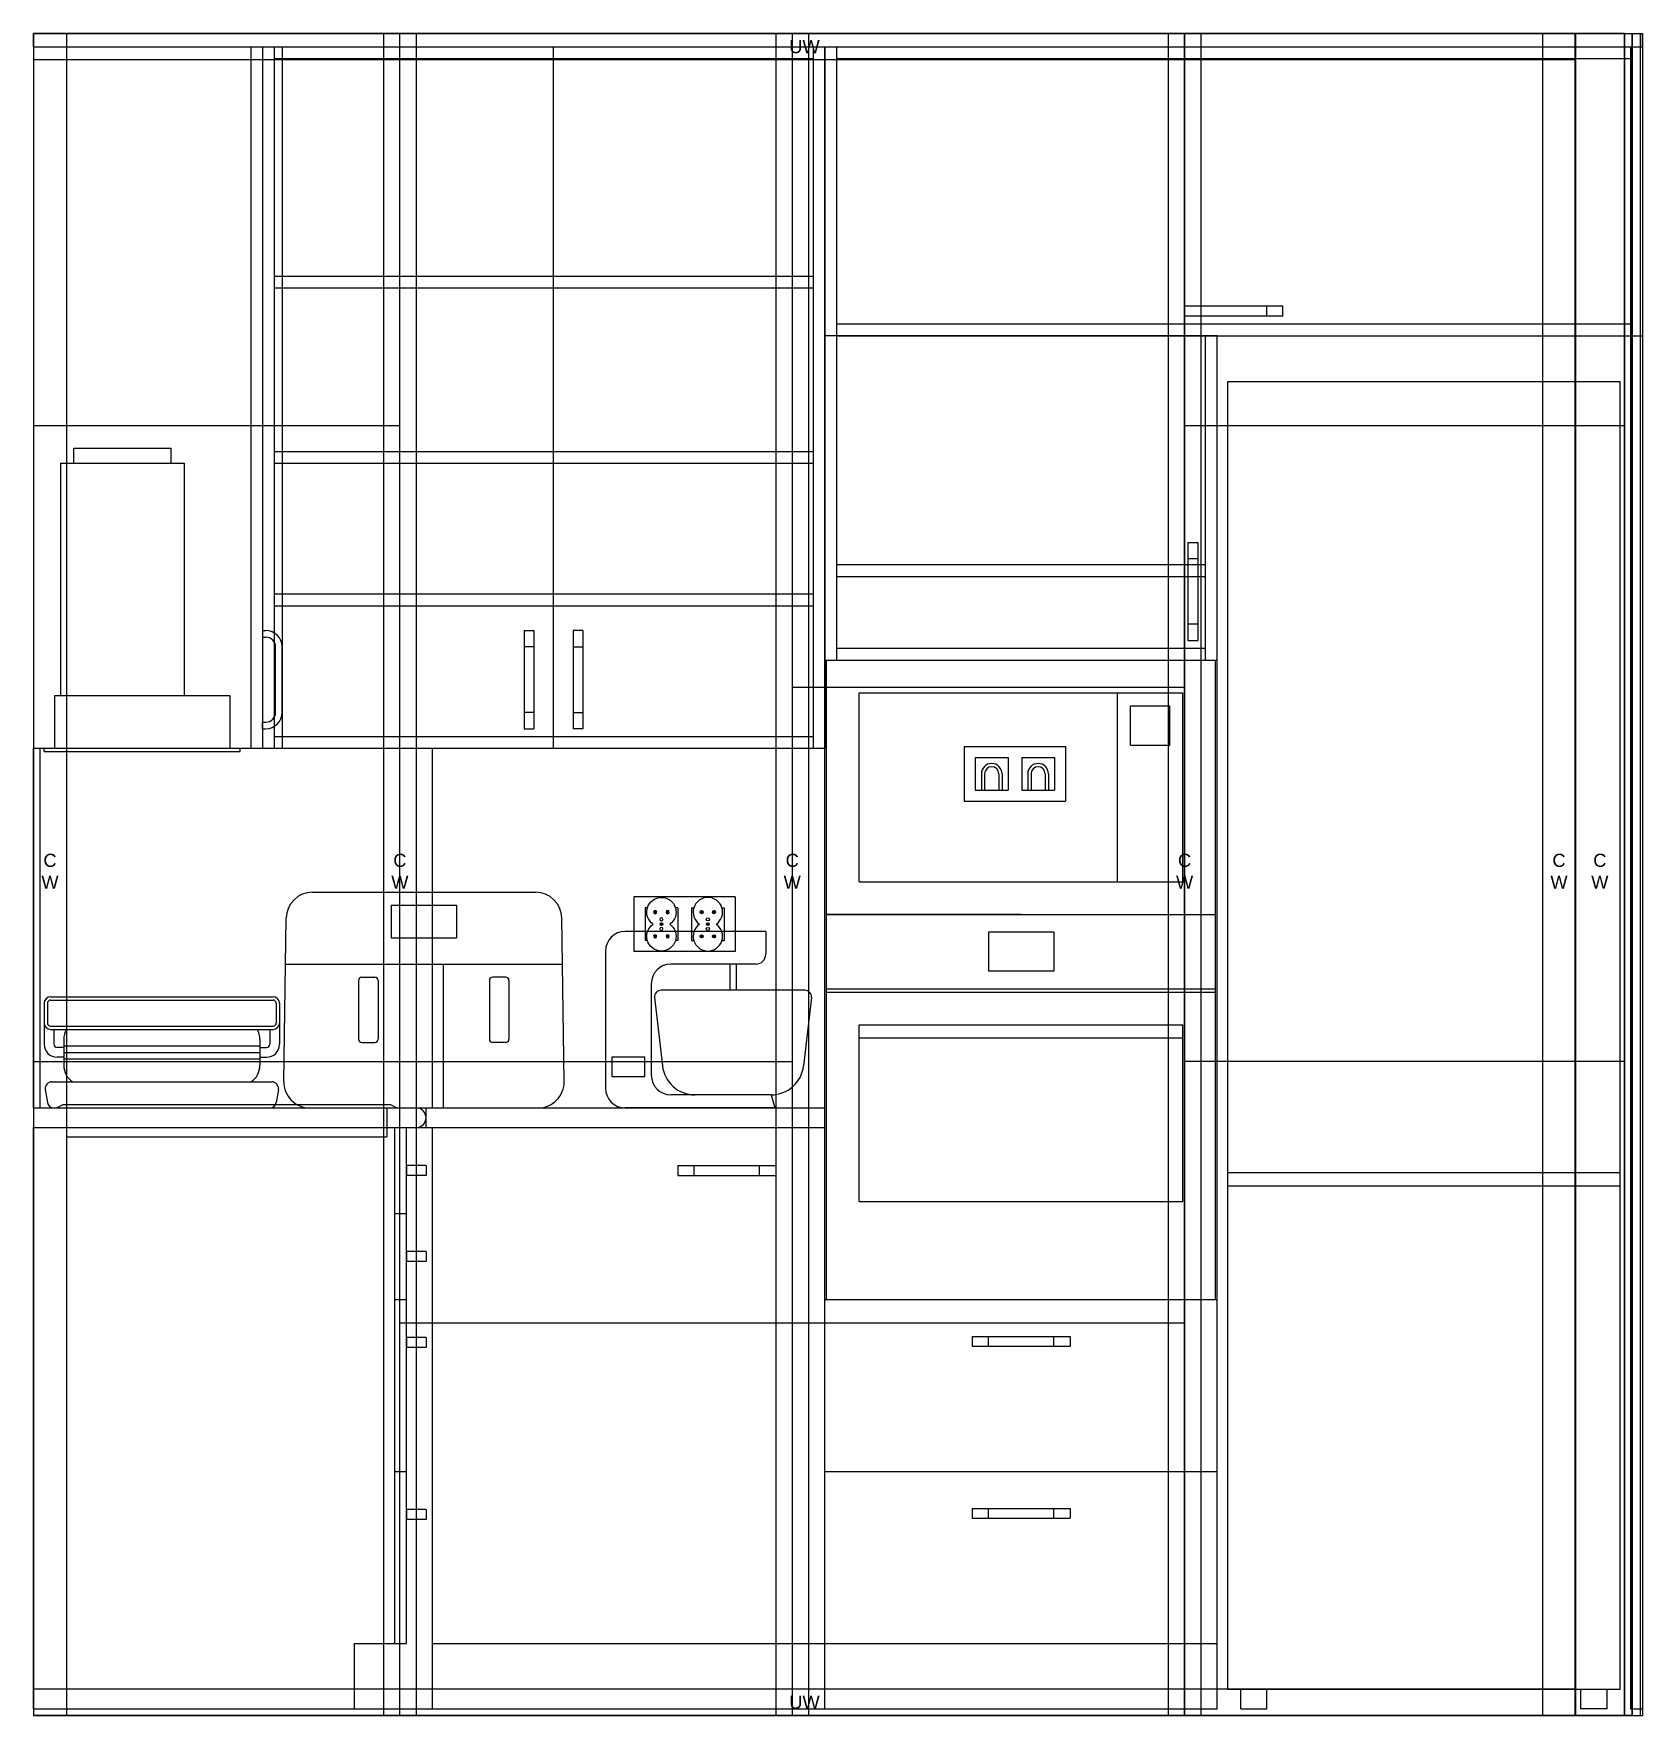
# Model space of a CAD drawing. Header units: millimetres. Extents: x 863 to 5283, y 810 to 2397.
# Drawn here: x 3710 to 3956, y 809.9 to 1067.1 of the extents above; entities that cross this region are included whole.
import ezdxf

# ---------------------------------------------------------------- set-up
doc = ezdxf.new("R2010")
doc.units = ezdxf.units.MM
for name, color, linetype in [('Elektryka - obudowy', 253, 'Continuous'), ('GK - OSB', 40, 'Continuous'), ('GK - płyta', 104, 'Continuous'), ('GK - rama', 170, 'Continuous'), ('Meble', 42, 'Continuous'), ('Meble wnętrze', 52, 'Continuous'), ('Płytki', 254, 'Continuous'), ('Urządzenia', 183, 'Continuous'), ('Ściany', 7, 'Continuous')]:
    doc.layers.add(name, color=color, linetype=linetype)

# ---------------------------------------------------------------- blocks, each defined once
blk = doc.blocks.new('Z$W@#31101')
for p, q in [((0, 3), (0, 203)), ((0, 203), (60, 203)), ((60, 3), (60, 203)), ((0, 82), (60, 82)), ((0, 80), (60, 80)), ((0, 3), (60, 3)), ((2, 0), (2, 3)), ((6, 0), (6, 3)), ((54, 0), (54, 3)), ((58, 0), (58, 3)), ((2, 0), (6, 0)), ((58, 0), (54, 0))]:
    blk.add_line(p, q)
blk = doc.blocks.new('Z$W@#16541')
for p, q in [((0, 0), (0, 58.9)), ((0, 58.9), (59.5, 58.9)), ((59.5, 0), (59.5, 58.9)), ((24.75, 56.2), (24.75, 50.2)), ((34.75, 56.2), (24.75, 56.2)), ((34.75, 56.2), (34.75, 50.2)), ((34.75, 50.2), (24.75, 50.2)), ((0, 47.5), (59.5, 47.5)), ((0, 47), (59.5, 47)), ((5, 42), (54.5, 42)), ((5, 15), (5, 42)), ((54.5, 15), (54.5, 42)), ((5, 40), (54.5, 40)), ((5, 15), (54.5, 15)), ((0, 0), (59.5, 0))]:
    blk.add_line(p, q)
blk = doc.blocks.new('Z$W@#31115')
for p, q in [((0, 0), (0, 38.9)), ((0, 38.9), (59.5, 38.9)), ((59.5, 0), (59.5, 38.9)), ((5, 5), (5, 33.9)), ((5, 33.9), (54.5, 33.9)), ((44.5, 5), (44.5, 33.9)), ((54.5, 5), (54.5, 33.9)), ((46.5, 31.9), (52.5, 31.9)), ((46.5, 25.9), (46.5, 31.9)), ((52.5, 25.9), (52.5, 31.9)), ((46.5, 25.9), (52.5, 25.9)), ((5, 5), (54.5, 5)), ((0, 0), (59.5, 0))]:
    blk.add_line(p, q)
blk = doc.blocks.new('Z$W@#2154')
for p, q in [((0, 16), (0, 13)), ((0.5, 16), (0.5, 13)), ((1, 17), (35, 17)), ((1, 16.5), (35, 16.5)), ((6, 17), (30, 17)), ((35.5, 16), (35.5, 13)), ((36, 16), (36, 13)), ((0, 13), (0, 9.75)), ((36, 13), (36, 9.75)), ((1, 12.5), (35, 12.5)), ((1, 12), (35, 12)), ((1.5, 12), (1.5, 9.75)), ((3, 10.5), (3, 6.5)), ((33, 10.5), (33, 6.5)), ((34.5, 12), (34.5, 9.75)), ((3, 9.25), (2, 9.25)), ((3, 7.75), (2, 7.75)), ((3, 9.5), (33, 9.5)), ((3, 8.5), (33, 8.5)), ((33, 9.25), (34, 9.25)), ((33, 7.75), (34, 7.75)), ((3, 7.5), (33, 7.5)), ((0.18, 2.84), (0.5, 0.84)), ((1.17, 4), (34.83, 4)), ((35.82, 2.84), (35.5, 0.84)), ((1.48, 0), (34.52, 0))]:
    blk.add_line(p, q)
for centre, radius, start, end in [((1, 16), 1, 90, 180), ((1, 16), 0.5, 90, 180), ((35, 16), 1, 0, 90), ((35, 16), 0.5, 0, 90), ((1, 13), 1, 180, 270), ((1, 13), 0.5, 180, 270), ((35, 13), 1, 270, 0), ((35, 13), 0.5, 270, 0), ((6, 10.5), 3, 150, 180), ((30, 10.5), 3, 0, 30), ((2, 9.75), 2, 180, 270), ((2, 9.75), 0.5, 180, 270), ((34, 9.75), 0.5, 270, 0), ((34, 9.75), 2, 270, 0), ((6, 6.5), 3, 180, 236.4427), ((30, 6.5), 3, 303.5573, 0), ((1.17, 3), 1, 90, 188.9437), ((34.83, 3), 1, 351.0563, 90), ((1.48, 1), 1, 188.9437, 270), ((34.52, 1), 1, 270, 351.0563)]:
    blk.add_arc(centre, radius, start, end)
blk = doc.blocks.new('Z$W@#30145')
for p, q in [((4.38, 33), (38.5, 33)), ((16.44, 31), (26.44, 31)), ((16.44, 31), (16.44, 26)), ((26.44, 31), (26.44, 26)), ((0, 4.06), (0.38, 29.06)), ((42.88, 4.06), (42.5, 29.06)), ((16.44, 26), (26.44, 26)), ((0.27, 22), (42.61, 22)), ((24.44, 0), (24.44, 22)), ((11.44, 19.5), (11.44, 10.5)), ((11.94, 20), (13.94, 20)), ((14.44, 19.5), (14.44, 10.5)), ((31.44, 19.5), (31.44, 10.5)), ((33.94, 20), (31.94, 20)), ((34.44, 19.5), (34.44, 10.5)), ((11.94, 10), (13.94, 10)), ((33.94, 10), (31.94, 10)), ((4, 0), (38.88, 0))]:
    blk.add_line(p, q)
for centre, radius, start, end in [((4.38, 29), 4, 90, 179.1319), ((38.5, 29), 4, 0.8681, 90), ((11.94, 19.5), 0.5, 90, 180), ((13.94, 19.5), 0.5, 0, 90), ((31.94, 19.5), 0.5, 90, 180), ((33.94, 19.5), 0.5, 0, 90), ((11.94, 10.5), 0.5, 180, 270), ((13.94, 10.5), 0.5, 270, 0), ((31.94, 10.5), 0.5, 180, 270), ((33.94, 10.5), 0.5, 270, 0), ((4, 4), 4, 179.1319, 270), ((38.88, 4), 4, 270, 0.8681)]:
    blk.add_arc(centre, radius, start, end)
blk = doc.blocks.new('Z$W@#16139')
for p, q in [((24.5, 27), (3, 27)), ((24.5, 27), (24.5, 23.5)), ((0, 24), (0, 3)), ((23, 22), (10, 22)), ((19, 22), (19, 18)), ((20, 22), (20, 18)), ((7, 19), (7, 5)), ((7.51, 16.89), (8.72, 6.43)), ((30.5, 18), (8.5, 18)), ((31.49, 16.89), (30.28, 6.43)), ((1, 7.8), (6, 7.8)), ((1, 4.8), (1, 7.8)), ((6, 4.8), (6, 7.8)), ((1, 4.8), (6, 4.8)), ((25.9, 0), (3, 0)), ((25.32, 2), (10, 2)), ((25.32, 2), (25.9, 0))]:
    blk.add_line(p, q)
for centre, radius, start, end in [((3, 24), 3, 90, 180), ((23, 23.5), 1.5, 270, 0), ((10, 19), 3, 90, 180), ((8.5, 17), 1, 90, 186.5963), ((30.5, 17), 1, 353.4037, 90), ((13.68, 7), 5, 186.5963, 270), ((25.32, 7), 5, 270, 353.4037), ((3, 3), 3, 180, 270), ((10, 5), 3, 180, 270)]:
    blk.add_arc(centre, radius, start, end)
blk = doc.blocks.new('Z$W@#24355')
for p, q in [((0, 4.4), (0, 0)), ((49, 4.4), (49, 0)), ((0, 0), (49, 0))]:
    blk.add_line(p, q)
blk = doc.blocks.new('Z$W@#31185')
for p, q in [((0, 0), (1, 0.5)), ((0, 0), (52, 0)), ((1, 0.5), (51, 0.5)), ((52, 0), (51, 0.5))]:
    blk.add_line(p, q)
blk = doc.blocks.new('Z$W@#4313')
for p, q in [((4.55, 46.4), (19.45, 46.4)), ((4.55, 44.1), (4.55, 46.4)), ((4.55, 46.4), (19.45, 46.4)), ((19.45, 44.1), (19.45, 46.4)), ((2.5, 44.1), (21.4, 44.1)), ((2.5, 44.1), (2.5, 8.6)), ((21.4, 44.1), (21.4, 8.6)), ((1.6, 8.6), (28.4, 8.6)), ((1.6, 8.6), (1.6, 0.5)), ((28.4, 8.6), (28.4, 0.5)), ((0, 0.5), (30, 0.5)), ((0, 0), (0, 0.5)), ((0, 0), (30, 0)), ((30, 0), (30, 0.5))]:
    blk.add_line(p, q)
blk = doc.blocks.new('Z$W@#292')
for p, q in [((0, 1.5), (15, 1.5)), ((0, 1.5), (0, 0)), ((0, 0), (15, 0)), ((2.5, 0), (2.5, 1.5)), ((12.5, 0), (12.5, 1.5)), ((15, 1.5), (15, 0))]:
    blk.add_line(p, q)
blk = doc.blocks.new('Z$W@#2125')
for p, q in [((0, 0), (0, 88.9)), ((0, 88.9), (60, 88.9)), ((60, 0), (60, 88.9)), ((0, 10), (60, 10)), ((0, 0), (60, 0))]:
    blk.add_line(p, q)
blk.add_blockref('Z$W@#292', (37.5, 81.575))
blk = doc.blocks.new('Z$W@#26576')
for p, q in [((0, 88.9), (55.2, 88.9)), ((0, 0), (0, 88.9)), ((55.2, 88.9), (55.2, 10)), ((55.2, 88.9), (57, 88.9)), ((57, 10), (57, 88.9)), ((60, 83.07), (57, 83.07)), ((57, 83.07), (57, 81.57)), ((60, 83.07), (60, 81.57)), ((60, 81.57), (57, 81.57)), ((55.2, 75.75), (57, 75.75)), ((60, 69.92), (57, 69.92)), ((57, 69.92), (57, 68.42)), ((60, 69.92), (60, 68.42)), ((60, 68.42), (57, 68.42)), ((55.2, 62.6), (57, 62.6)), ((60, 56.77), (57, 56.77)), ((57, 56.77), (57, 55.27)), ((60, 56.77), (60, 55.27)), ((60, 55.27), (57, 55.27)), ((55.2, 36.3), (57, 36.3)), ((60, 30.47), (57, 30.47)), ((57, 30.47), (57, 28.97)), ((60, 28.97), (57, 28.97)), ((60, 30.47), (60, 28.97)), ((49, 10), (57, 10)), ((49, 10), (49, 0)), ((0, 0), (49, 0))]:
    blk.add_line(p, q)
blk = doc.blocks.new('Z$W@#24918')
h = blk.add_hatch(color=256)
h.paths.add_polyline_path([(1.54, 5.95, -1), (1.06, 5.95, -1)])
h.paths.add_polyline_path([(3.44, 5.95, -1), (2.96, 5.95, -1)])
h = blk.add_hatch(color=256)
h.paths.add_polyline_path([(1.54, 2.25, 1), (1.06, 2.25, 1)])
h.paths.add_polyline_path([(3.44, 2.25, 1), (2.96, 2.25, 1)])
for centre in [(1.3, 5.95), (3.2, 5.95), (2.25, 4.83), (2.25, 3.37), (1.3, 2.25), (3.2, 2.25)]:
    blk.add_circle(centre, 0.24)
for centre, start, end in [((2.25, 5.95), 304.6921, 235.3079), ((2.25, 2.25), 124.6921, 55.3079)]:
    blk.add_arc(centre, 2.25, start, end)
blk = doc.blocks.new('Z$W@#1926')
for p, q in [((15.5, 8.4), (0, 8.4)), ((0, 8.4), (0, 0)), ((15.5, 8.4), (15.5, 0)), ((1.7, 6.7), (1.7, 1.7)), ((2.05, 6.7), (1.7, 6.7)), ((6.7, 6.7), (6.35, 6.7)), ((6.7, 6.7), (6.7, 1.7)), ((8.8, 6.7), (8.8, 1.7)), ((8.8, 6.7), (9.15, 6.7)), ((13.45, 6.7), (13.8, 6.7)), ((13.8, 6.7), (13.8, 1.7)), ((4.4, 4.18), (4, 4.22)), ((4.22, 4.4), (4.18, 4)), ((11.1, 4.18), (11.5, 4.22)), ((11.28, 4.4), (11.32, 4)), ((15.5, 0), (0, 0)), ((2.05, 1.7), (1.7, 1.7)), ((6.7, 1.7), (6.35, 1.7)), ((8.8, 1.7), (9.15, 1.7)), ((13.45, 1.7), (13.8, 1.7))]:
    blk.add_line(p, q)
for centre in [(4.2, 4.2), (11.3, 4.2)]:
    blk.add_circle(centre, 0.2)
at = {"xscale": -1}
blk.add_blockref('Z$W@#24918', (6.45, 0.1), dxfattribs=at)
blk.add_blockref('Z$W@#24918', (9.05, 0.1))
blk = doc.blocks.new('Z$W@#269')
for p, q in [((0, 0), (0, 2)), ((0, 2), (246, 2)), ((0, 0), (246, 0)), ((246, 0), (246, 2))]:
    blk.add_line(p, q)
blk = doc.blocks.new('Z$W@#27982')
for p, q in [((0, 3), (0, 2.5)), ((0, 3), (1, 3)), ((1, 3), (1, 2.5)), ((15, 3), (14, 3)), ((14, 3), (14, 2.5)), ((15, 3), (15, 2.5)), ((2.5, 1), (12.5, 1)), ((2.5, 0), (12.5, 0))]:
    blk.add_line(p, q)
for centre, radius, start, end in [((2.5, 2.5), 2.5, 180, 270), ((2.5, 2.5), 1.5, 180, 270), ((12.5, 2.5), 1.5, 270, 0), ((12.5, 2.5), 2.5, 270, 0)]:
    blk.add_arc(centre, radius, start, end)
blk = doc.blocks.new('Z$W@#6288')
for p, q in [((0, 107.3), (35, 107.3)), ((0, 107.3), (0, 0)), ((33.2, 107.3), (33.2, 0)), ((35, 107.3), (35, 0)), ((0, 0), (35, 0))]:
    blk.add_line(p, q)
at = {"rotation": 90}
blk.add_blockref('Z$W@#27982', (38, 3), dxfattribs=at)
blk = doc.blocks.new('Z$W@#30372')
for p, q in [((0, 107.3), (86, 107.3)), ((0, 107.3), (0, 0)), ((3, 107.3), (3, 0)), ((44.5, 0), (44.5, 107.3)), ((86, 107.3), (86, 0)), ((0, 0), (86, 0))]:
    blk.add_line(p, q)
at = {"xscale": -1, "rotation": 90.00000000000001}
blk.add_blockref('Z$W@#292', (41.5, 18), dxfattribs=at)
at = {"rotation": -90.00000000000001}
blk.add_blockref('Z$W@#292', (47.5, 18), dxfattribs=at)
blk = doc.blocks.new('Z$W@#18181')
for p, q in [((0, 107.3), (86, 107.3)), ((0, 107.3), (0, 0)), ((1.8, 107.3), (1.8, 0)), ((1.8, 105.5), (84.2, 105.5)), ((84.2, 107.3), (84.2, 0)), ((86, 107.3), (86, 0)), ((1.8, 72.2), (84.2, 72.2)), ((1.8, 70.4), (84.2, 70.4)), ((1.8, 45.4), (84.2, 45.4)), ((1.8, 43.6), (84.2, 43.6)), ((1.8, 23.6), (84.2, 23.6)), ((1.8, 21.8), (84.2, 21.8)), ((0, 0), (86, 0)), ((1.8, 1.8), (84.2, 1.8))]:
    blk.add_line(p, q)
blk = doc.blocks.new('Z$W@#19640')
for p, q in [((0, 62.8), (0, 254.2)), ((0, 254.2), (125, 254.2)), ((125, 254.2), (125, 0)), ((60, 210), (0, 210)), ((60, 63), (60, 210)), ((60, 210), (125, 210)), ((123.2, 210), (123.2, 0)), ((0.1, 160.4), (59.9, 160.4)), ((0, 0), (0, 63)), ((0.1, 62.6), (59.9, 62.6)), ((60, 0), (60, 63)), ((0.1, 36.3), (59.9, 36.3)), ((0.1, 10), (59.9, 10)), ((0, 0), (60, 0)), ((123.2, 0), (125, 0))]:
    blk.add_line(p, q)
at = {"rotation": 180}
blk.add_blockref('Z$W@#292', (70, 214.5), dxfattribs=at)
at = {"xscale": -1, "rotation": 90.00000000000001}
blk.add_blockref('Z$W@#292', (57, 178.4), dxfattribs=at)
for p in [(22.5, 55.45), (22.5, 29.15)]:
    blk.add_blockref('Z$W@#292', p)
blk = doc.blocks.new('Z$W@#29451')
for p, q in [((0, 0), (0, 93.8)), ((0, 93.8), (125, 93.8)), ((1.8, 0), (1.8, 93.8)), ((123.2, 93.8), (123.2, 49.6)), ((125, 93.8), (125, 49.6)), ((1.8, 92), (123.2, 92)), ((1.8, 51.4), (123.2, 51.4)), ((1.8, 49.6), (125, 49.6)), ((58.2, 0), (58.2, 49.6)), ((60, 0), (60, 49.6)), ((1.8, 14.6), (58.2, 14.6)), ((1.8, 12.8), (58.2, 12.8)), ((0, 0), (60, 0)), ((1.8, 1.8), (58.2, 1.8))]:
    blk.add_line(p, q)
blk = doc.blocks.new('Z$W@#30435')
for p, q in [((0, 3), (0, 0)), ((0, 3), (58.6, 3)), ((0, 0), (58.6, 0))]:
    blk.add_line(p, q)
blk.add_arc((58.5, 1.5), 1.5, 273.8141, 86.1859)
blk = doc.blocks.new('Z$W@#3134')
for p, q in [((0, 0), (0, 3)), ((0, 3), (61, 3)), ((61, 0), (61, 3)), ((0, 0), (61, 0))]:
    blk.add_line(p, q)
blk = doc.blocks.new('Z$W@#17258')
for p, q in [((260.92, 248.49), (265.92, 248.49)), ((260.92, 248.49), (260.92, -8.71)), ((265.92, 248.49), (265.92, -8.71)), ((260.92, -8.71), (265.92, -8.71))]:
    blk.add_line(p, q)
at = {"insert": (263.42, 120.39), "char_height": 2, "width": 5, "attachment_point": 5}
blk.add_mtext('{\\fArial|b0|i0|c238|p0;C\\PW}', dxfattribs=at)
blk = doc.blocks.new('Z$W@#3')
for p, q in [((328.89, -11.14), (328.89, 246.06)), ((328.89, 246.06), (336.39, 246.06)), ((336.39, -11.14), (336.39, 246.06)), ((328.89, -11.14), (336.39, -11.14))]:
    blk.add_line(p, q)
at = {"insert": (332.64, 117.96), "char_height": 2, "width": 6.5, "attachment_point": 5}
blk.add_mtext('{\\fArial|b0|i0|c238|p0;C\\PW}', dxfattribs=at)
blk = doc.blocks.new('Z$W@#20356')
for p, q in [((438.76, 135.36), (442.76, 135.36)), ((438.76, 135.36), (438.76, -100.39)), ((442.76, 135.36), (442.76, -100.39)), ((438.76, -100.39), (442.76, -100.39))]:
    blk.add_line(p, q)
at = {"insert": (440.76, 17.49), "char_height": 2, "width": 235.75, "attachment_point": 5, "rotation": 90}
blk.add_mtext('{\\fArial|b0|i0|c238|p0;UW}', dxfattribs=at)
blk = doc.blocks.new('Z$W@#21459')
for p, q in [((0, 8.4), (15.5, 8.4)), ((0, 8.4), (0, 0)), ((15.5, 8.4), (15.5, 0)), ((1.7, 6.7), (1.7, 1.7)), ((1.7, 6.7), (6.7, 6.7)), ((6.7, 6.7), (6.7, 1.7)), ((8.8, 6.7), (8.8, 1.7)), ((8.8, 6.7), (13.8, 6.7)), ((13.8, 6.7), (13.8, 1.7)), ((2.62, 4.2), (2.62, 1.7)), ((3.12, 4.2), (3.12, 1.7)), ((5.28, 4.2), (5.28, 1.7)), ((5.78, 4.2), (5.78, 1.7)), ((9.72, 4.2), (9.72, 1.7)), ((10.22, 4.2), (10.22, 1.7)), ((12.38, 4.2), (12.38, 1.7)), ((12.88, 4.2), (12.88, 1.7)), ((0, 0), (15.5, 0)), ((1.7, 1.7), (6.7, 1.7)), ((8.8, 1.7), (13.8, 1.7))]:
    blk.add_line(p, q)
for centre, radius in [((4.2, 4.2), 1.58), ((4.2, 4.2), 1.08), ((11.3, 4.2), 1.58), ((11.3, 4.2), 1.08)]:
    blk.add_arc(centre, radius, 0, 180)

msp = doc.modelspace()

# ---------------------------------------------------------------- linework, layer by layer
at = {"layer": 'GK - OSB'}
for p, q in [((3826.041, 1067.117), (3710.041, 1067.117)), ((3710.041, 1067.117), (3710.041, 809.917)), ((3826.041, 1067.117), (3826.041, 809.917)), ((3886.041, 1067.117), (3826.041, 1067.117)), ((3886.041, 1067.117), (3953.291, 1067.117)), ((3886.041, 809.917), (3886.041, 1067.117)), ((3953.291, 809.917), (3953.291, 1067.117)), ((3953.291, 1067.117), (3954.491, 1067.117)), ((3953.291, 809.917), (3953.291, 1067.117)), ((3953.291, 1067.117), (3953.291, 809.917)), ((3954.491, 1067.117), (3954.491, 809.917)), ((3886.041, 967.117), (3826.041, 967.117)), ((3710.041, 909.917), (3826.041, 909.917)), ((3953.291, 909.917), (3886.041, 909.917)), ((3710.041, 809.917), (3826.041, 809.917)), ((3826.041, 809.917), (3886.041, 809.917)), ((3953.291, 809.917), (3886.041, 809.917)), ((3954.491, 809.917), (3953.291, 809.917))]:
    msp.add_line(p, q, dxfattribs=at)
at = {"layer": 'GK - płyta'}
for p, q in [((3766.041, 1067.117), (3710.041, 1067.117)), ((3710.041, 1067.117), (3710.041, 809.917)), ((3766.041, 809.917), (3766.041, 1067.117)), ((3766.041, 1067.117), (3886.041, 1067.117)), ((3953.291, 1067.117), (3886.041, 1067.117)), ((3886.041, 1067.117), (3886.041, 809.917)), ((3953.291, 809.917), (3953.291, 1067.117)), ((3953.291, 809.917), (3953.291, 1067.117)), ((3954.491, 809.917), (3954.491, 1067.117)), ((3954.491, 1067.117), (3955.741, 1067.117)), ((3955.741, 809.917), (3955.741, 1067.117)), ((3766.041, 1007.117), (3710.041, 1007.117)), ((3953.291, 1007.117), (3886.041, 1007.117)), ((3886.041, 869.917), (3766.041, 869.917)), ((3710.041, 809.917), (3766.041, 809.917)), ((3886.041, 809.917), (3766.041, 809.917)), ((3886.041, 809.917), (3953.291, 809.917)), ((3954.491, 809.917), (3955.741, 809.917))]:
    msp.add_line(p, q, dxfattribs=at)
at = {"layer": 'Meble'}
for p, q in [((3861.041, 932.417), (3831.291, 932.417)), ((3768.641, 902.817), (3770.041, 902.817)), ((3768.641, 899.817), (3770.041, 899.817)), ((3759.041, 810.917), (3771.041, 810.917))]:
    msp.add_line(p, q, dxfattribs=at)
at = {"layer": 'Płytki'}
for p, q in [((3710.041, 902.817), (3710.041, 957.817)), ((3710.041, 957.817), (3831.041, 957.817)), ((3711.041, 902.817), (3711.041, 957.817)), ((3771.041, 902.817), (3771.041, 957.817)), ((3831.041, 902.817), (3831.041, 957.817)), ((3831.041, 902.817), (3831.041, 957.817)), ((3710.041, 902.817), (3831.041, 902.817))]:
    msp.add_line(p, q, dxfattribs=at)
at = {"layer": 'Ściany'}
for p, q in [((3710.041, 1067.117), (3710.041, 809.917)), ((3710.041, 1067.117), (3956.041, 1067.117)), ((3956.041, 1067.117), (3956.041, 809.917)), ((3710.041, 809.917), (3956.041, 809.917))]:
    msp.add_line(p, q, dxfattribs=at)

# ---------------------------------------------------------------- block references
at = {"layer": 'Elektryka - obudowy'}
for name, p in [('Z$W@#21459', (3852.341, 949.717)), ('Z$W@#1926', (3801.841, 926.717))]:
    msp.add_blockref(name, p, dxfattribs=at)
at = {"layer": 'GK - rama'}
for name, p in [('Z$W@#17258', (3449.123, 818.627)), ('Z$W@#17258', (3502.623, 818.627)), ('Z$W@#17258', (3562.623, 818.627)), ('Z$W@#17258', (3622.623, 818.627)), ('Z$W@#17258', (3679.873, 818.627)), ('Z$W@#3', (3616.897, 821.06))]:
    msp.add_blockref(name, p, dxfattribs=at)
at = {"layer": 'GK - rama', "rotation": -90.00000000000001}
for p in [(3810.427, 1505.873), (3810.427, 1252.673)]:
    msp.add_blockref('Z$W@#20356', p, dxfattribs=at)
at = {"layer": 'Meble'}
for name, p in [('Z$W@#269', (3710.041, 1065.117)), ('Z$W@#6288', (3710.041, 957.817)), ('Z$W@#30372', (3745.041, 957.817)), ('Z$W@#19640', (3831.041, 810.917)), ('Z$W@#30435', (3710.041, 899.817)), ('Z$W@#3134', (3770.041, 899.817)), ('Z$W@#26576', (3710.041, 810.917)), ('Z$W@#2125', (3771.041, 810.917))]:
    msp.add_blockref(name, p, dxfattribs=at)
at = {"layer": 'Meble wnętrze'}
for name, p in [('Z$W@#18181', (3745.041, 957.817)), ('Z$W@#29451', (3831.041, 971.317)), ('Z$W@#4313', (3711.641, 957.317)), ('Z$W@#24355', (3715.041, 898.417))]:
    msp.add_blockref(name, p, dxfattribs=at)
at = {"layer": 'Urządzenia'}
for name, p in [('Z$W@#31101', (3892.641, 810.917)), ('Z$W@#31115', (3831.291, 932.417)), ('Z$W@#30145', (3748.287, 902.817)), ('Z$W@#16541', (3831.291, 873.517)), ('Z$W@#16139', (3797.49, 902.817)), ('Z$W@#2154', (3711.644, 902.817)), ('Z$W@#31185', (3713.541, 902.817))]:
    msp.add_blockref(name, p, dxfattribs=at)

doc.saveas('drawing.dxf')
